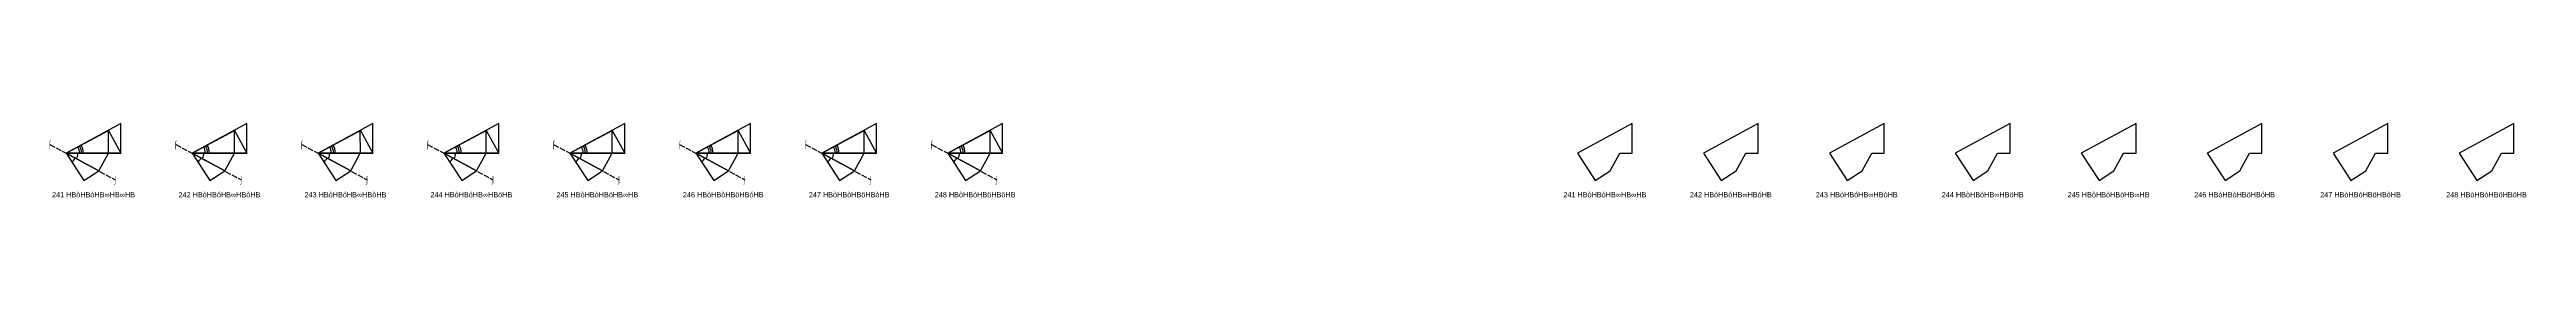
# Model space of a CAD drawing. Header units: millimetres. Extents: x 122552 to 1654769, y -10280102 to 62068.
# Drawn here: x 971154 to 1495244, y -2032202 to -2016529 of the extents above; entities that cross this region are included whole.
import ezdxf
from ezdxf.enums import TextEntityAlignment as Align

# ---------------------------------------------------------------- set-up
doc = ezdxf.new("R2010")
doc.units = ezdxf.units.MM
doc.linetypes.add('ACAD_ISO02W100', pattern=[15, 12, -3])
for name, color, linetype in [('BASE', 170, 'Continuous'), ('HYPOTENUSE', 20, 'Continuous'), ('PERPENDICULAR', 90, 'Continuous'), ('Standard', 7, 'Continuous')]:
    doc.layers.add(name, color=color, linetype=linetype)
doc.styles.add('Arial', font='arial_0.ttf')

# ---------------------------------------------------------------- blocks, each defined once
blk = doc.blocks.new('fundamental_block_GT')
at = {"color": 4}
blk.add_arc((0, -2), 277, 359.9799, 28.4254, dxfattribs=at)
at = {"layer": 'BASE'}
blk.add_line((0, 0), (879, -7), dxfattribs=at)
at = {"layer": 'HYPOTENUSE'}
blk.add_line((883, 469), (0, 0), dxfattribs=at)
at = {"layer": 'PERPENDICULAR'}
blk.add_line((879, -7), (883, 469), dxfattribs=at)

msp = doc.modelspace()

# ---------------------------------------------------------------- linework, layer by layer
at = {"linetype": 'ACAD_ISO02W100', "ltscale": 100}
for p, q in [((971209, -2020941), (985038, -2028446)), ((997857, -2020941), (1011687, -2028446)), ((1024506, -2020941), (1038335, -2028446)), ((1051155, -2020941), (1064984, -2028446)), ((1077803, -2020941), (1091633, -2028446)), ((1104452, -2020941), (1118281, -2028446)), ((1131101, -2020941), (1144930, -2028446)), ((1157749, -2020941), (1171579, -2028446))]:
    msp.add_line(p, q, dxfattribs=at)
for points in [[(1303401, -2022817), (1306037, -2022817), (1306037, -2016529), (1294450, -2022817), (1298218, -2028615), (1301365, -2026569)], [(1330050, -2022817), (1332686, -2022817), (1332686, -2016529), (1321099, -2022817), (1324867, -2028615), (1328013, -2026569)], [(1356698, -2022817), (1359335, -2022817), (1359335, -2016529), (1347747, -2022817), (1351516, -2028615), (1354662, -2026569)], [(1383347, -2022817), (1385983, -2022817), (1385983, -2016529), (1374396, -2022817), (1378164, -2028615), (1381311, -2026569)], [(1409996, -2022817), (1412632, -2022817), (1412632, -2016529), (1401045, -2022817), (1404813, -2028615), (1407959, -2026569)], [(1436644, -2022817), (1439281, -2022817), (1439281, -2016529), (1427693, -2022817), (1431462, -2028615), (1434608, -2026569)], [(1463293, -2022817), (1465929, -2022817), (1465929, -2016529), (1454342, -2022817), (1458110, -2028615), (1461257, -2026569)], [(1489942, -2022817), (1492578, -2022817), (1492578, -2016529), (1480991, -2022817), (1484759, -2028615), (1487905, -2026569)]]:
    msp.add_lwpolyline(points, close=True)

# ---------------------------------------------------------------- block references
for p, xscale, yscale, zscale, rotation in [((974666, -2022817), 7.86726557123363, 7.86726557123363, 7.86726557123363, 303.5116672382145), ((974666, -2022817), -11.58735412275403, 11.58735412275403, 11.58735412275403, 207.9999999999996), ((974666, -2022817), 10.18429076373601, 10.18429076373601, 10.18429076373601, 0.4883327617926961), ((974666, -2022817), 8.951118371073443, 8.951118371073443, 8.951118371073443, 332.0000000000003), ((1001315, -2022817), 7.86726557123363, 7.86726557123363, 7.86726557123363, 303.5116672382145), ((1001315, -2022817), -11.58735412275403, 11.58735412275403, 11.58735412275403, 207.9999999999996), ((1001315, -2022817), 10.18429076373601, 10.18429076373601, 10.18429076373601, 0.4883327617926961), ((1001315, -2022817), 8.951118371073443, 8.951118371073443, 8.951118371073443, 332.0000000000003), ((1027963, -2022817), 7.86726557123363, 7.86726557123363, 7.86726557123363, 303.5116672382145), ((1027963, -2022817), -11.58735412275403, 11.58735412275403, 11.58735412275403, 207.9999999999996), ((1027963, -2022817), 10.18429076373601, 10.18429076373601, 10.18429076373601, 0.4883327617926961), ((1027963, -2022817), 8.951118371073443, 8.951118371073443, 8.951118371073443, 332.0000000000003), ((1054612, -2022817), 7.867265571233528, 7.867265571233528, 7.867265571233528, 303.511667238214), ((1054612, -2022817), -11.58735412275403, 11.58735412275403, 11.58735412275403, 207.9999999999996), ((1054612, -2022817), 10.18429076373601, 10.18429076373601, 10.18429076373601, 0.4883327617926961), ((1054612, -2022817), 8.951118371073443, 8.951118371073443, 8.951118371073443, 332.0000000000003), ((1081261, -2022817), 7.867265571233938, 7.867265571233938, 7.867265571233938, 303.5116672382156), ((1081261, -2022817), -11.58735412275403, 11.58735412275403, 11.58735412275403, 207.9999999999996), ((1081261, -2022817), 10.18429076373601, 10.18429076373601, 10.18429076373601, 0.4883327617926961), ((1081261, -2022817), 8.951118371073806, 8.951118371073806, 8.951118371073806, 332.0000000000033), ((1107909, -2022817), 7.867265571233938, 7.867265571233938, 7.867265571233938, 303.5116672382156), ((1107909, -2022817), -11.58735412275403, 11.58735412275403, 11.58735412275403, 207.9999999999996), ((1107909, -2022817), 10.18429076373601, 10.18429076373601, 10.18429076373601, 0.4883327617926961), ((1107909, -2022817), 8.951118371073806, 8.951118371073806, 8.951118371073806, 332.0000000000033), ((1134558, -2022817), 7.867265571233938, 7.867265571233938, 7.867265571233938, 303.5116672382156), ((1134558, -2022817), -11.58735412275403, 11.58735412275403, 11.58735412275403, 207.9999999999996), ((1134558, -2022817), 10.18429076373601, 10.18429076373601, 10.18429076373601, 0.4883327617926961), ((1134558, -2022817), 8.951118371073806, 8.951118371073806, 8.951118371073806, 332.0000000000033), ((1161207, -2022817), 7.867265571233938, 7.867265571233938, 7.867265571233938, 303.5116672382156), ((1161207, -2022817), -11.58735412275403, 11.58735412275403, 11.58735412275403, 207.9999999999996), ((1161207, -2022817), 10.18429076373601, 10.18429076373601, 10.18429076373601, 0.4883327617926961), ((1161207, -2022817), 8.951118371073806, 8.951118371073806, 8.951118371073806, 332.0000000000033)]:
    msp.add_blockref('fundamental_block_GT', p, dxfattribs=dict(xscale=xscale, yscale=yscale, zscale=zscale, rotation=rotation))
at = {"layer": 'Standard', "xscale": 13.18371388650824, "yscale": 13.18371388650824, "zscale": 13.18371388650824, "rotation": 0.4883327617913192}
for p in [(974666, -2022817), (1001315, -2022817), (1027963, -2022817), (1054612, -2022817), (1081261, -2022817), (1107909, -2022817), (1134558, -2022817), (1161207, -2022817)]:
    msp.add_blockref('fundamental_block_GT', p, dxfattribs=at)

# ---------------------------------------------------------------- texts
at = {"style": 'Arial'}
for s, p in [('⌠', (971209, -2020941)), ('⌠', (997857, -2020941)), ('⌠', (1024506, -2020941)), ('⌠', (1051155, -2020941)), ('⌠', (1077803, -2020941)), ('⌠', (1104452, -2020941)), ('⌠', (1131101, -2020941)), ('⌠', (1157749, -2020941)), ('⌡', (985038, -2028446)), ('⌡', (1011687, -2028446)), ('⌡', (1038335, -2028446)), ('⌡', (1064984, -2028446)), ('⌡', (1091633, -2028446)), ('⌡', (1118281, -2028446)), ('⌡', (1144930, -2028446)), ('⌡', (1171579, -2028446)), ('241 HBòHBóHB∞HB∞HB', (980460, -2031636)), ('242 HBòHBóHB∞HBóHB', (1007108, -2031636)), ('243 HBòHBóHB∞HBòHB', (1033757, -2031636)), ('244 HBòHBóHB∞HBöHB', (1060406, -2031636)), ('245 HBòHBòHBöHB∞HB', (1087054, -2031636)), ('246 HBòHBòHBöHBóHB', (1113703, -2031636)), ('247 HBòHBòHBöHBòHB', (1140352, -2031636)), ('248 HBòHBòHBöHBöHB', (1167000, -2031636)), ('241 HBòHBóHB∞HB∞HB', (1300244, -2031636)), ('242 HBòHBóHB∞HBóHB', (1326892, -2031636)), ('243 HBòHBóHB∞HBòHB', (1353541, -2031636)), ('244 HBòHBóHB∞HBöHB', (1380190, -2031636)), ('245 HBòHBòHBöHB∞HB', (1406838, -2031636)), ('246 HBòHBòHBöHBóHB', (1433487, -2031636)), ('247 HBòHBòHBöHBòHB', (1460136, -2031636)), ('248 HBòHBòHBöHBöHB', (1486784, -2031636))]:
    msp.add_text(s, height=1100, dxfattribs=at).set_placement(p, align=Align.MIDDLE_CENTER)

doc.saveas('drawing.dxf')
